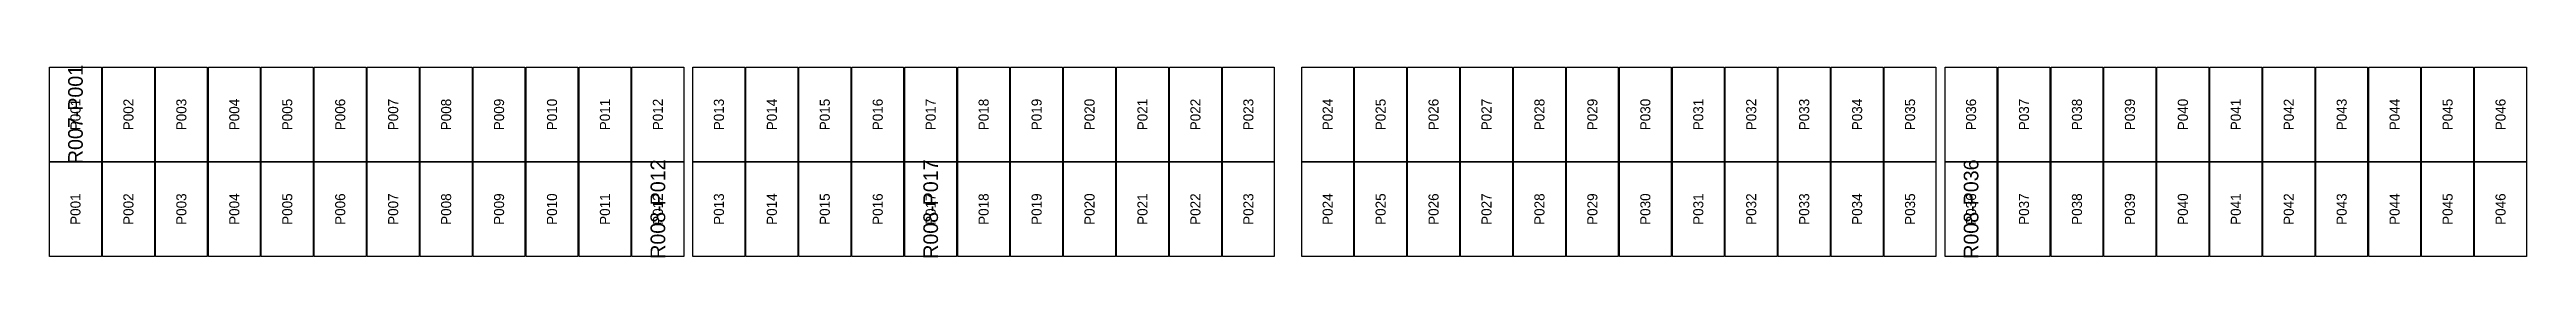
# Model space of a CAD drawing. Extents: x 296295 to 296770, y 651564 to 652121.
# Drawn here: x 296312.2 to 296366.4, y 652092.3 to 652096.5 of the extents above; entities that cross this region are included whole.
import ezdxf
from ezdxf.enums import TextEntityAlignment as Align

# ---------------------------------------------------------------- set-up
doc = ezdxf.new("R2010")
doc.units = 0

msp = doc.modelspace()

# ---------------------------------------------------------------- texts
at = {"layer": 'DEFECT_LABELS'}
for s, p in [('R007-P001', (296312.757, 652095.401)), ('R008-P012', (296325.495, 652093.338)), ('R008-P017', (296331.461, 652093.338)), ('R008-P036', (296354.215, 652093.338))]:
    msp.add_text(s, height=0.32, rotation=90, dxfattribs=at).set_placement(p, align=Align.MIDDLE_CENTER)
at = {"layer": 'PANEL_POSITION'}
for s, p in [('P001', (296312.757, 652095.401)), ('P002', (296313.915, 652095.401)), ('P003', (296315.073, 652095.401)), ('P004', (296316.231, 652095.401)), ('P005', (296317.389, 652095.401)), ('P006', (296318.547, 652095.401)), ('P007', (296319.705, 652095.401)), ('P008', (296320.863, 652095.401)), ('P009', (296322.021, 652095.401)), ('P010', (296323.179, 652095.401)), ('P011', (296324.337, 652095.401)), ('P012', (296325.495, 652095.401)), ('P013', (296326.829, 652095.401)), ('P014', (296327.987, 652095.401)), ('P015', (296329.145, 652095.401)), ('P016', (296330.303, 652095.401)), ('P017', (296331.461, 652095.401)), ('P018', (296332.619, 652095.401)), ('P019', (296333.777, 652095.401)), ('P020', (296334.935, 652095.401)), ('P021', (296336.093, 652095.401)), ('P022', (296337.251, 652095.401)), ('P023', (296338.409, 652095.401)), ('P024', (296340.143, 652095.401)), ('P025', (296341.301, 652095.401)), ('P026', (296342.459, 652095.401)), ('P027', (296343.617, 652095.401)), ('P028', (296344.775, 652095.401)), ('P029', (296345.933, 652095.401)), ('P030', (296347.091, 652095.401)), ('P031', (296348.249, 652095.401)), ('P032', (296349.407, 652095.401)), ('P033', (296350.565, 652095.401)), ('P034', (296351.723, 652095.401)), ('P035', (296352.881, 652095.401)), ('P036', (296354.215, 652095.401)), ('P037', (296355.373, 652095.401)), ('P038', (296356.531, 652095.401)), ('P039', (296357.689, 652095.401)), ('P040', (296358.847, 652095.401)), ('P041', (296360.005, 652095.401)), ('P042', (296361.163, 652095.401)), ('P043', (296362.321, 652095.401)), ('P044', (296363.479, 652095.401)), ('P045', (296364.637, 652095.401)), ('P046', (296365.795, 652095.401)), ('P001', (296312.757, 652093.338)), ('P002', (296313.915, 652093.338)), ('P003', (296315.073, 652093.338)), ('P004', (296316.231, 652093.338)), ('P005', (296317.389, 652093.338)), ('P006', (296318.547, 652093.338)), ('P007', (296319.705, 652093.338)), ('P008', (296320.863, 652093.338)), ('P009', (296322.021, 652093.338)), ('P010', (296323.179, 652093.338)), ('P011', (296324.337, 652093.338)), ('P012', (296325.495, 652093.338)), ('P013', (296326.829, 652093.338)), ('P014', (296327.987, 652093.338)), ('P015', (296329.145, 652093.338)), ('P016', (296330.303, 652093.338)), ('P017', (296331.461, 652093.338)), ('P018', (296332.619, 652093.338)), ('P019', (296333.777, 652093.338)), ('P020', (296334.935, 652093.338)), ('P021', (296336.093, 652093.338)), ('P022', (296337.251, 652093.338)), ('P023', (296338.409, 652093.338)), ('P024', (296340.143, 652093.338)), ('P025', (296341.301, 652093.338)), ('P026', (296342.459, 652093.338)), ('P027', (296343.617, 652093.338)), ('P028', (296344.775, 652093.338)), ('P029', (296345.933, 652093.338)), ('P030', (296347.091, 652093.338)), ('P031', (296348.249, 652093.338)), ('P032', (296349.407, 652093.338)), ('P033', (296350.565, 652093.338)), ('P034', (296351.723, 652093.338)), ('P035', (296352.881, 652093.338)), ('P036', (296354.215, 652093.338)), ('P037', (296355.373, 652093.338)), ('P038', (296356.531, 652093.338)), ('P039', (296357.689, 652093.338)), ('P040', (296358.847, 652093.338)), ('P041', (296360.005, 652093.338)), ('P042', (296361.163, 652093.338)), ('P043', (296362.321, 652093.338)), ('P044', (296363.479, 652093.338)), ('P045', (296364.637, 652093.338)), ('P046', (296365.795, 652093.338))]:
    msp.add_text(s, height=0.22, rotation=90, dxfattribs=at).set_placement(p, align=Align.MIDDLE_CENTER)

# ---------------------------------------------------------------- linework, layer by layer
at = {"layer": 'DEFECTIVE_PANELS'}
for points in [[(296312.19, 652096.433), (296313.324, 652096.433), (296313.324, 652094.37), (296312.19, 652094.37)], [(296324.928, 652094.37), (296326.062, 652094.37), (296326.062, 652092.307), (296324.928, 652092.307)], [(296330.894, 652094.37), (296332.028, 652094.37), (296332.028, 652092.307), (296330.894, 652092.307)], [(296353.648, 652094.37), (296354.782, 652094.37), (296354.782, 652092.307), (296353.648, 652092.307)]]:
    msp.add_lwpolyline(points, close=True, dxfattribs=at)
at = {"layer": 'PANELS_MASTER'}
for points in [[(296313.348, 652096.433), (296314.482, 652096.433), (296314.482, 652094.37), (296313.348, 652094.37)], [(296314.506, 652096.433), (296315.64, 652096.433), (296315.64, 652094.37), (296314.506, 652094.37)], [(296315.664, 652096.433), (296316.798, 652096.433), (296316.798, 652094.37), (296315.664, 652094.37)], [(296316.822, 652096.433), (296317.956, 652096.433), (296317.956, 652094.37), (296316.822, 652094.37)], [(296317.98, 652096.433), (296319.114, 652096.433), (296319.114, 652094.37), (296317.98, 652094.37)], [(296319.138, 652096.433), (296320.272, 652096.433), (296320.272, 652094.37), (296319.138, 652094.37)], [(296320.296, 652096.433), (296321.43, 652096.433), (296321.43, 652094.37), (296320.296, 652094.37)], [(296321.454, 652096.433), (296322.588, 652096.433), (296322.588, 652094.37), (296321.454, 652094.37)], [(296322.612, 652096.433), (296323.746, 652096.433), (296323.746, 652094.37), (296322.612, 652094.37)], [(296323.77, 652096.433), (296324.904, 652096.433), (296324.904, 652094.37), (296323.77, 652094.37)], [(296324.928, 652096.433), (296326.062, 652096.433), (296326.062, 652094.37), (296324.928, 652094.37)], [(296326.262, 652096.433), (296327.396, 652096.433), (296327.396, 652094.37), (296326.262, 652094.37)], [(296327.42, 652096.433), (296328.554, 652096.433), (296328.554, 652094.37), (296327.42, 652094.37)], [(296328.578, 652096.433), (296329.712, 652096.433), (296329.712, 652094.37), (296328.578, 652094.37)], [(296329.736, 652096.433), (296330.87, 652096.433), (296330.87, 652094.37), (296329.736, 652094.37)], [(296330.894, 652096.433), (296332.028, 652096.433), (296332.028, 652094.37), (296330.894, 652094.37)], [(296332.052, 652096.433), (296333.186, 652096.433), (296333.186, 652094.37), (296332.052, 652094.37)], [(296333.21, 652096.433), (296334.344, 652096.433), (296334.344, 652094.37), (296333.21, 652094.37)], [(296334.368, 652096.433), (296335.502, 652096.433), (296335.502, 652094.37), (296334.368, 652094.37)], [(296335.526, 652096.433), (296336.66, 652096.433), (296336.66, 652094.37), (296335.526, 652094.37)], [(296336.684, 652096.433), (296337.818, 652096.433), (296337.818, 652094.37), (296336.684, 652094.37)], [(296337.842, 652096.433), (296338.976, 652096.433), (296338.976, 652094.37), (296337.842, 652094.37)], [(296339.576, 652096.433), (296340.71, 652096.433), (296340.71, 652094.37), (296339.576, 652094.37)], [(296340.734, 652096.433), (296341.868, 652096.433), (296341.868, 652094.37), (296340.734, 652094.37)], [(296341.892, 652096.433), (296343.026, 652096.433), (296343.026, 652094.37), (296341.892, 652094.37)], [(296343.05, 652096.433), (296344.184, 652096.433), (296344.184, 652094.37), (296343.05, 652094.37)], [(296344.208, 652096.433), (296345.342, 652096.433), (296345.342, 652094.37), (296344.208, 652094.37)], [(296345.366, 652096.433), (296346.5, 652096.433), (296346.5, 652094.37), (296345.366, 652094.37)], [(296346.524, 652096.433), (296347.658, 652096.433), (296347.658, 652094.37), (296346.524, 652094.37)], [(296347.682, 652096.433), (296348.816, 652096.433), (296348.816, 652094.37), (296347.682, 652094.37)], [(296348.84, 652096.433), (296349.974, 652096.433), (296349.974, 652094.37), (296348.84, 652094.37)], [(296349.998, 652096.433), (296351.132, 652096.433), (296351.132, 652094.37), (296349.998, 652094.37)], [(296351.156, 652096.433), (296352.29, 652096.433), (296352.29, 652094.37), (296351.156, 652094.37)], [(296352.314, 652096.433), (296353.448, 652096.433), (296353.448, 652094.37), (296352.314, 652094.37)], [(296353.648, 652096.433), (296354.782, 652096.433), (296354.782, 652094.37), (296353.648, 652094.37)], [(296354.806, 652096.433), (296355.94, 652096.433), (296355.94, 652094.37), (296354.806, 652094.37)], [(296355.964, 652096.433), (296357.098, 652096.433), (296357.098, 652094.37), (296355.964, 652094.37)], [(296357.122, 652096.433), (296358.256, 652096.433), (296358.256, 652094.37), (296357.122, 652094.37)], [(296358.28, 652096.433), (296359.414, 652096.433), (296359.414, 652094.37), (296358.28, 652094.37)], [(296359.438, 652096.433), (296360.572, 652096.433), (296360.572, 652094.37), (296359.438, 652094.37)], [(296360.596, 652096.433), (296361.73, 652096.433), (296361.73, 652094.37), (296360.596, 652094.37)], [(296361.754, 652096.433), (296362.888, 652096.433), (296362.888, 652094.37), (296361.754, 652094.37)], [(296362.912, 652096.433), (296364.046, 652096.433), (296364.046, 652094.37), (296362.912, 652094.37)], [(296364.07, 652096.433), (296365.204, 652096.433), (296365.204, 652094.37), (296364.07, 652094.37)], [(296365.228, 652096.433), (296366.362, 652096.433), (296366.362, 652094.37), (296365.228, 652094.37)], [(296312.19, 652094.37), (296313.324, 652094.37), (296313.324, 652092.307), (296312.19, 652092.307)], [(296313.348, 652094.37), (296314.482, 652094.37), (296314.482, 652092.307), (296313.348, 652092.307)], [(296314.506, 652094.37), (296315.64, 652094.37), (296315.64, 652092.307), (296314.506, 652092.307)], [(296315.664, 652094.37), (296316.798, 652094.37), (296316.798, 652092.307), (296315.664, 652092.307)], [(296316.822, 652094.37), (296317.956, 652094.37), (296317.956, 652092.307), (296316.822, 652092.307)], [(296317.98, 652094.37), (296319.114, 652094.37), (296319.114, 652092.307), (296317.98, 652092.307)], [(296319.138, 652094.37), (296320.272, 652094.37), (296320.272, 652092.307), (296319.138, 652092.307)], [(296320.296, 652094.37), (296321.43, 652094.37), (296321.43, 652092.307), (296320.296, 652092.307)], [(296321.454, 652094.37), (296322.588, 652094.37), (296322.588, 652092.307), (296321.454, 652092.307)], [(296322.612, 652094.37), (296323.746, 652094.37), (296323.746, 652092.307), (296322.612, 652092.307)], [(296323.77, 652094.37), (296324.904, 652094.37), (296324.904, 652092.307), (296323.77, 652092.307)], [(296326.262, 652094.37), (296327.396, 652094.37), (296327.396, 652092.307), (296326.262, 652092.307)], [(296327.42, 652094.37), (296328.554, 652094.37), (296328.554, 652092.307), (296327.42, 652092.307)], [(296328.578, 652094.37), (296329.712, 652094.37), (296329.712, 652092.307), (296328.578, 652092.307)], [(296329.736, 652094.37), (296330.87, 652094.37), (296330.87, 652092.307), (296329.736, 652092.307)], [(296332.052, 652094.37), (296333.186, 652094.37), (296333.186, 652092.307), (296332.052, 652092.307)], [(296333.21, 652094.37), (296334.344, 652094.37), (296334.344, 652092.307), (296333.21, 652092.307)], [(296334.368, 652094.37), (296335.502, 652094.37), (296335.502, 652092.307), (296334.368, 652092.307)], [(296335.526, 652094.37), (296336.66, 652094.37), (296336.66, 652092.307), (296335.526, 652092.307)], [(296336.684, 652094.37), (296337.818, 652094.37), (296337.818, 652092.307), (296336.684, 652092.307)], [(296337.842, 652094.37), (296338.976, 652094.37), (296338.976, 652092.307), (296337.842, 652092.307)], [(296339.576, 652094.37), (296340.71, 652094.37), (296340.71, 652092.307), (296339.576, 652092.307)], [(296340.734, 652094.37), (296341.868, 652094.37), (296341.868, 652092.307), (296340.734, 652092.307)], [(296341.892, 652094.37), (296343.026, 652094.37), (296343.026, 652092.307), (296341.892, 652092.307)], [(296343.05, 652094.37), (296344.184, 652094.37), (296344.184, 652092.307), (296343.05, 652092.307)], [(296344.208, 652094.37), (296345.342, 652094.37), (296345.342, 652092.307), (296344.208, 652092.307)], [(296345.366, 652094.37), (296346.5, 652094.37), (296346.5, 652092.307), (296345.366, 652092.307)], [(296346.524, 652094.37), (296347.658, 652094.37), (296347.658, 652092.307), (296346.524, 652092.307)], [(296347.682, 652094.37), (296348.816, 652094.37), (296348.816, 652092.307), (296347.682, 652092.307)], [(296348.84, 652094.37), (296349.974, 652094.37), (296349.974, 652092.307), (296348.84, 652092.307)], [(296349.998, 652094.37), (296351.132, 652094.37), (296351.132, 652092.307), (296349.998, 652092.307)], [(296351.156, 652094.37), (296352.29, 652094.37), (296352.29, 652092.307), (296351.156, 652092.307)], [(296352.314, 652094.37), (296353.448, 652094.37), (296353.448, 652092.307), (296352.314, 652092.307)], [(296354.806, 652094.37), (296355.94, 652094.37), (296355.94, 652092.307), (296354.806, 652092.307)], [(296355.964, 652094.37), (296357.098, 652094.37), (296357.098, 652092.307), (296355.964, 652092.307)], [(296357.122, 652094.37), (296358.256, 652094.37), (296358.256, 652092.307), (296357.122, 652092.307)], [(296358.28, 652094.37), (296359.414, 652094.37), (296359.414, 652092.307), (296358.28, 652092.307)], [(296359.438, 652094.37), (296360.572, 652094.37), (296360.572, 652092.307), (296359.438, 652092.307)], [(296360.596, 652094.37), (296361.73, 652094.37), (296361.73, 652092.307), (296360.596, 652092.307)], [(296361.754, 652094.37), (296362.888, 652094.37), (296362.888, 652092.307), (296361.754, 652092.307)], [(296362.912, 652094.37), (296364.046, 652094.37), (296364.046, 652092.307), (296362.912, 652092.307)], [(296364.07, 652094.37), (296365.204, 652094.37), (296365.204, 652092.307), (296364.07, 652092.307)], [(296365.228, 652094.37), (296366.362, 652094.37), (296366.362, 652092.307), (296365.228, 652092.307)]]:
    msp.add_lwpolyline(points, close=True, dxfattribs=at)

msp.set_redraw_order([(e.dxf.handle, doc.entitydb.next_handle()) for e in msp.query("TEXT MTEXT ATTDEF DIMENSION ARC_DIMENSION")])  # texts and dimensions are drawn at this point

doc.saveas('drawing.dxf')
